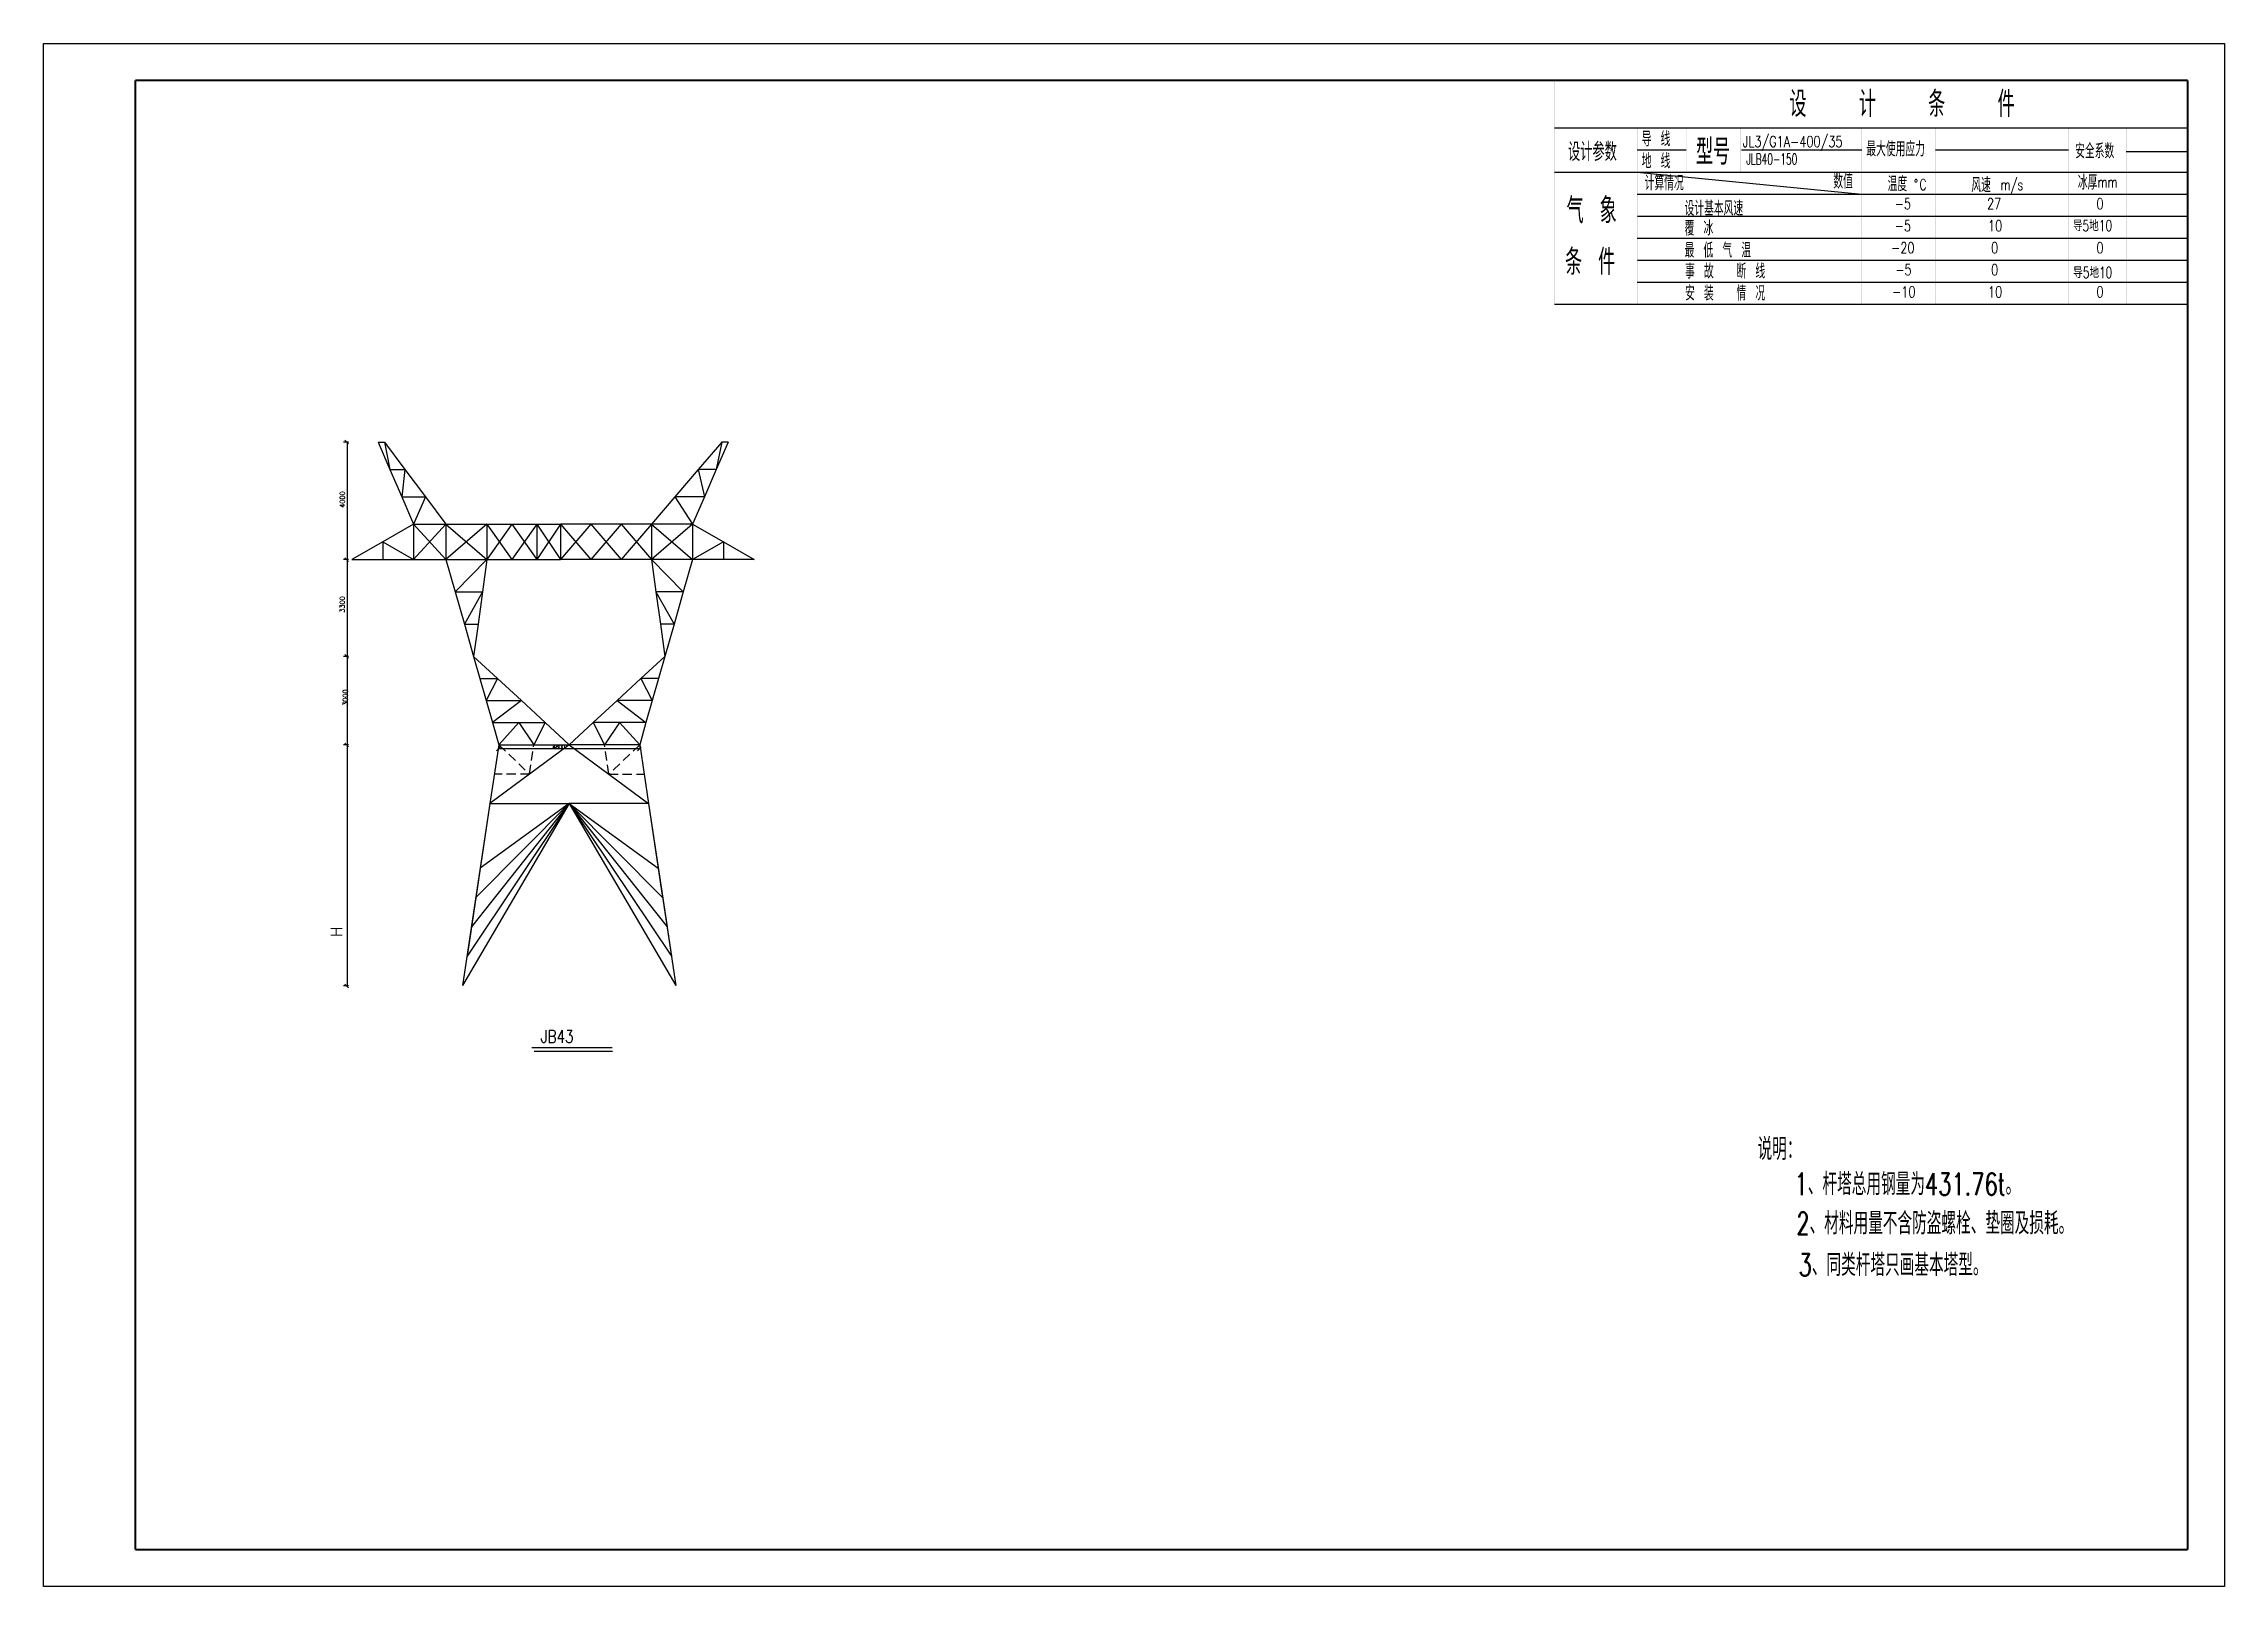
# Model space of a CAD drawing. Header units: millimetres. Extents: x -25344 to 5907, y -19679 to 18215.
# Drawn here: x 5313 to 5907, y 901 to 1321 of the extents above; entities that cross this region are included whole.
import ezdxf

# ---------------------------------------------------------------- set-up
doc = ezdxf.new("R2010")
doc.units = ezdxf.units.MM
doc.linetypes.add('DASHED2', pattern=[7.5, 2.5, -1.25, 2.5, -1.25])
for name, color, linetype, lineweight in [('受力材原始杆件', 1, 'Continuous', 25), ('受力材杆件', 7, 'Continuous', 25), ('辅助材原始杆件', 163, 'DASHED2', 25)]:
    doc.layers.add(name, color=color, linetype=linetype, lineweight=lineweight)
doc.layers.add('基本图元层', color=7, linetype='Continuous')
doc.layers.add('标注', color=7, linetype='Continuous')
doc.styles.add('DIMHT', font='simplex.shx', dxfattribs={"width": 0.8, "bigfont": 'hzdx.shx'})
doc.styles.add('HZFS', font='txt.shx', dxfattribs={"width": 0.7, "bigfont": 'acc.shx'})
doc.styles.get("Standard").update_dxf_attribs({"font": 'txt', "bigfont": 'gbcbig.shx'})
doc.styles.add('TBWZ', font='txt.shx', dxfattribs={"width": 0.7, "bigfont": 'hztxt.shx'})

msp = doc.modelspace()

# ---------------------------------------------------------------- texts
at = {"color": 0, "lineweight": 25}
for s, height, style, width, p in [('设   计   条   件', 7, 'HZFS', 0.7, (5788.35, 1301.13)), ('导 线', 4, 'HZFS', 0.7, (5748.11, 1293.13)), ('型号', 7, 'HZFS', 0.7, (5762.9, 1288.13)), ('JL3/G1A-400/35', 3, 'DIMHT', 0.75, (5775.62, 1292.91)), ('设计参数', 5, 'HZFS', 0.7, (5728.04, 1289.13)), ('地 线', 4, 'HZFS', 0.7, (5748.11, 1287.13)), ('JLB40-150', 3, 'HZFS', 0.6, (5776.61, 1288.13)), ('最大使用应力', 4, 'HZFS', 0.7, (5809.29, 1290.39)), ('安全系数', 4, 'HZFS', 0.7, (5866.18, 1289.84)), ('计算情况', 4, 'HZFS', 0.7, (5748.92, 1281.13)), ('数值', 4, 'HZFS', 0.7, (5800.31, 1281.62)), ('温度', 4, 'HZFS', 0.7, (5815.09, 1280.89)), ('%%D', 3, 'HZFS', 0.7, (5822.28, 1281.19)), ('C', 3, 'HZFS', 0.7, (5823.77, 1281.19)), ('风速', 4, 'HZFS', 0.7, (5837.89, 1280.59)), ('m/s', 3, 'HZFS', 0.7, (5845.83, 1281.19)), ('冰厚', 4, 'HZFS', 0.7, (5866.91, 1281.31)), ('mm', 3, 'HZFS', 0.7, (5872.28, 1281.91)), ('气 象', 7, 'HZFS', 0.7, (5727.63, 1272.13)), ('设计基本风速', 4, 'HZFS', 0.7, (5759.79, 1274.23)), ('-5', 3, 'DIMHT', 0.75, (5817.03, 1276)), ('27', 3, 'DIMHT', 0.75, (5842.17, 1276)), ('0', 3, 'DIMHT', 0.75, (5871.97, 1276)), ('覆 冰', 4, 'HZFS', 0.7, (5759.79, 1268.83)), ('-5', 3, 'DIMHT', 0.75, (5817.03, 1270)), ('10', 3, 'DIMHT', 0.75, (5842.45, 1270)), ('导5地10', 3, 'HZFS', 0.7, (5865.57, 1270.03)), ('条 件', 7, 'HZFS', 0.7, (5727.23, 1258.13)), ('最 低 气 温', 4, 'HZFS', 0.7, (5759.79, 1262.83)), ('-20', 3, 'DIMHT', 0.75, (5816.04, 1264)), ('0', 3, 'DIMHT', 0.75, (5843.29, 1264)), ('0', 3, 'DIMHT', 0.75, (5871.97, 1264)), ('事 故', 4, 'HZFS', 0.7, (5759.92, 1257.13)), ('断 线', 4, 'HZFS', 0.7, (5773.92, 1257.13)), ('-5', 3, 'DIMHT', 0.75, (5817.2, 1258.03)), ('0', 3, 'DIMHT', 0.75, (5843.29, 1258)), ('导5地10', 3, 'HZFS', 0.7, (5865.64, 1257.27)), ('安 装 ', 4, 'HZFS', 0.7, (5759.92, 1251.13)), ('情 况', 4, 'HZFS', 0.7, (5773.92, 1251.13)), ('-10', 3, 'DIMHT', 0.75, (5816.33, 1252)), ('10', 3, 'DIMHT', 0.75, (5842.45, 1252)), ('0', 3, 'DIMHT', 0.75, (5871.97, 1252))]:
    msp.add_text(s, height=height, dxfattribs=dict(at, style=style, width=width)).set_placement(p)
at = {"color": 0, "style": 'DIMHT', "width": 0.7}
for s, p in [('说明：', (5779.66, 1017.14)), ('1、杆塔总用钢量为431.76t。', (5789.75, 1007.58)), ('2、材料用量不含防盗螺栓、垫圈及损耗。', (5790.24, 996.91)), ('3、同类杆塔只画基本塔型。', (5790.85, 985.59))]:
    msp.add_text(s, height=6, dxfattribs=at).set_placement(p)
at = {"layer": '基本图元层', "color": 0, "lineweight": 25, "style": 'TBWZ', "width": 0.8}
msp.add_text('JB43', height=3.388, dxfattribs=at).set_placement((5448.23, 1049.09))
at = {"layer": '标注', "color": 0}
msp.add_text('H', height=3.03, rotation=90, dxfattribs=at).set_placement((5394.1, 1077.83))
at = {"layer": '标注', "color": 0, "char_height": 1.31, "attachment_point": 8, "rotation": 90}
for s, insert in [('4000', (5394.85, 1196.96)), ('3300', (5394.81, 1168.4)), ('3000', (5395.67, 1143.01))]:
    msp.add_mtext(s, dxfattribs=dict(at, insert=insert))
at = {"layer": '标注', "color": 0, "insert": (5453.11, 1129.15), "char_height": 1.016, "attachment_point": 8}
msp.add_mtext('4800', dxfattribs=at)

# ---------------------------------------------------------------- linework, layer by layer
at = {"color": 0}
for p, q in [((5312.82, 901.08), (5312.82, 1321.08)), ((5312.82, 1321.08), (5906.82, 1321.08)), ((5906.82, 1321.08), (5906.82, 901.08)), ((5896.82, 1250.13), (5896.82, 1311.08)), ((5906.82, 901.08), (5312.82, 901.08))]:
    msp.add_line(p, q, dxfattribs=at)
at = {"color": 0, "lineweight": 25}
for p, q in [((5724.35, 1298.13), (5896.82, 1298.13)), ((5746.92, 1292.13), (5760.23, 1292.13)), ((5775.3, 1292.13), (5808.11, 1292.13)), ((5828.16, 1292.13), (5864.4, 1292.13)), ((5880.09, 1291.7), (5896.82, 1291.7)), ((5724.35, 1286.13), (5896.82, 1286.13)), ((5746.92, 1286.13), (5808.11, 1280.13)), ((5746.92, 1280.13), (5896.82, 1280.13)), ((5746.94, 1274.13), (5896.82, 1274.13)), ((5746.86, 1268.13), (5896.82, 1268.13)), ((5746.95, 1262.13), (5896.82, 1262.13)), ((5746.92, 1256.13), (5896.82, 1256.13)), ((5724.35, 1250.13), (5896.82, 1250.13)), ((5765.62, 1250.13), (5896.82, 1250.13))]:
    msp.add_line(p, q, dxfattribs=at)
at = {"color": 0, "linetype": 'ByBlock'}
for p, q in [((5394.89, 1213.14), (5395.89, 1212.14)), ((5394.89, 1181.12), (5395.89, 1180.12)), ((5394.89, 1154.78), (5395.89, 1153.78)), ((5394.89, 1130.67), (5395.89, 1129.67)), ((5436.16, 1128.57), (5437.16, 1129.57)), ((5474.55, 1128.51), (5475.55, 1129.51)), ((5394.89, 1065), (5395.89, 1064))]:
    msp.add_line(p, q, dxfattribs=at)
at = {"color": 0, "const_width": 0.6}
for points in [[(5337.82, 911.08), (5337.82, 1311.08)], [(5337.82, 1311.08), (5896.82, 1311.08)], [(5896.82, 1311.08), (5896.82, 911.08)], [(5896.82, 911.08), (5337.82, 911.08)]]:
    msp.add_lwpolyline(points, dxfattribs=at)
at = {"color": 0, "lineweight": 25}
for points in [[(5724.35, 1250.13), (5724.5, 1250.13), (5724.35, 1311.08), (5724.46, 1311.08)], [(5746.86, 1250.13), (5747.01, 1250.13), (5746.86, 1298.13), (5747.01, 1298.13)], [(5760.23, 1286.13), (5760.38, 1286.13), (5760.23, 1298.13), (5760.38, 1298.13)], [(5775.02, 1286.13), (5775.17, 1286.13), (5775.02, 1298.13), (5775.17, 1298.13)], [(5807.96, 1250.13), (5808.11, 1250.13), (5807.96, 1298.13), (5808.11, 1298.13)], [(5828.01, 1250.13), (5828.16, 1250.13), (5828.01, 1298.13), (5828.16, 1298.13)], [(5864.25, 1250.13), (5864.4, 1250.13), (5864.25, 1298.13), (5864.4, 1298.13)], [(5880.02, 1250.13), (5880.17, 1250.13), (5880.02, 1298.13), (5880.17, 1298.13)]]:
    msp.add_trace(points, dxfattribs=at)
at = {"layer": '受力材原始杆件', "color": 0}
for p, q in [((5403.92, 1212.62), (5405.65, 1212.62)), ((5403.92, 1212.62), (5407.14, 1205.15)), ((5405.65, 1212.62), (5407.14, 1205.15)), ((5405.65, 1212.62), (5411.23, 1205.15)), ((5497.52, 1212.62), (5491.14, 1205.15)), ((5499.25, 1212.62), (5496.03, 1205.15)), ((5497.52, 1212.62), (5496.03, 1205.15)), ((5499.25, 1212.62), (5497.52, 1212.62)), ((5407.14, 1205.15), (5411.23, 1205.15)), ((5407.14, 1205.15), (5410.37, 1197.68)), ((5411.23, 1205.15), (5410.37, 1197.68)), ((5411.23, 1205.15), (5416.81, 1197.68)), ((5491.14, 1205.15), (5484.77, 1197.68)), ((5496.03, 1205.15), (5491.14, 1205.15)), ((5491.14, 1205.15), (5492.81, 1197.68)), ((5496.03, 1205.15), (5492.81, 1197.68)), ((5410.37, 1197.68), (5416.81, 1197.68)), ((5410.37, 1197.68), (5413.59, 1190.22)), ((5416.81, 1197.68), (5413.59, 1190.22)), ((5416.81, 1197.68), (5422.39, 1190.22)), ((5484.77, 1197.68), (5478.39, 1190.22)), ((5492.81, 1197.68), (5484.77, 1197.68)), ((5484.77, 1197.68), (5489.59, 1190.22)), ((5492.81, 1197.68), (5489.59, 1190.22)), ((5413.59, 1190.22), (5405.19, 1185.42)), ((5413.59, 1190.22), (5422.39, 1190.22)), ((5413.59, 1190.22), (5413.59, 1180.62)), ((5422.39, 1190.22), (5413.59, 1180.62)), ((5413.59, 1190.22), (5422.39, 1180.62)), ((5433.59, 1190.22), (5440.39, 1190.22)), ((5440.39, 1190.22), (5433.59, 1180.62)), ((5433.59, 1190.22), (5440.39, 1180.62)), ((5440.39, 1190.22), (5447.19, 1190.22)), ((5447.19, 1190.22), (5440.39, 1180.62)), ((5440.39, 1190.22), (5447.19, 1180.62)), ((5447.19, 1190.22), (5453.59, 1190.22)), ((5447.19, 1190.22), (5447.19, 1180.62)), ((5453.59, 1190.22), (5447.19, 1180.62)), ((5447.19, 1190.22), (5453.59, 1180.62)), ((5461.85, 1190.22), (5453.59, 1190.22)), ((5453.59, 1190.22), (5461.85, 1180.62)), ((5461.85, 1190.22), (5453.59, 1180.62)), ((5453.59, 1190.22), (5453.59, 1180.62)), ((5470.12, 1190.22), (5461.85, 1190.22)), ((5461.85, 1190.22), (5470.12, 1180.62)), ((5470.12, 1190.22), (5461.85, 1180.62)), ((5478.39, 1190.22), (5470.12, 1190.22)), ((5470.12, 1190.22), (5478.39, 1180.62)), ((5478.39, 1190.22), (5470.12, 1180.62)), ((5489.59, 1190.22), (5478.39, 1190.22)), ((5478.39, 1190.22), (5489.59, 1180.62)), ((5489.59, 1190.22), (5478.39, 1180.62)), ((5478.39, 1190.22), (5478.39, 1180.62)), ((5489.59, 1190.22), (5497.99, 1185.42)), ((5489.59, 1190.22), (5489.59, 1180.62)), ((5405.19, 1185.42), (5396.79, 1180.62)), ((5405.19, 1185.42), (5405.19, 1180.62)), ((5405.19, 1185.42), (5413.59, 1180.62)), ((5497.99, 1185.42), (5489.59, 1180.62)), ((5497.99, 1185.42), (5506.39, 1180.62)), ((5497.99, 1185.42), (5497.99, 1180.62)), ((5396.79, 1180.62), (5405.19, 1180.62)), ((5405.19, 1180.62), (5413.59, 1180.62)), ((5413.59, 1180.62), (5422.39, 1180.62)), ((5433.59, 1180.62), (5440.39, 1180.62)), ((5440.39, 1180.62), (5447.19, 1180.62)), ((5447.19, 1180.62), (5453.59, 1180.62)), ((5461.85, 1180.62), (5453.59, 1180.62)), ((5470.12, 1180.62), (5461.85, 1180.62)), ((5478.39, 1180.62), (5470.12, 1180.62)), ((5489.59, 1180.62), (5478.39, 1180.62)), ((5478.39, 1180.62), (5487.07, 1171.82)), ((5478.39, 1180.62), (5479.61, 1171.82)), ((5489.59, 1180.62), (5487.07, 1171.82)), ((5497.99, 1180.62), (5489.59, 1180.62)), ((5506.39, 1180.62), (5497.99, 1180.62)), ((5487.07, 1171.82), (5479.61, 1171.82)), ((5479.61, 1171.82), (5484.56, 1163.02)), ((5479.61, 1171.82), (5480.82, 1163.02)), ((5487.07, 1171.82), (5484.56, 1163.02)), ((5484.56, 1163.02), (5480.82, 1163.02)), ((5480.82, 1163.02), (5482.04, 1154.22)), ((5484.56, 1163.02), (5482.04, 1154.22)), ((5482.04, 1154.22), (5475.53, 1148.22)), ((5482.04, 1154.22), (5480.33, 1148.22)), ((5475.53, 1148.22), (5469.01, 1142.22)), ((5480.33, 1148.22), (5475.53, 1148.22)), ((5475.53, 1148.22), (5478.61, 1142.22)), ((5480.33, 1148.22), (5478.61, 1142.22)), ((5469.01, 1142.22), (5462.5, 1136.22)), ((5478.61, 1142.22), (5469.01, 1142.22)), ((5469.01, 1142.22), (5476.9, 1136.22)), ((5478.61, 1142.22), (5476.9, 1136.22)), ((5462.5, 1136.22), (5455.99, 1130.22)), ((5469.7, 1136.22), (5462.5, 1136.22)), ((5462.5, 1136.22), (5465.59, 1130.22)), ((5469.7, 1136.22), (5465.59, 1130.22)), ((5476.9, 1136.22), (5469.7, 1136.22)), ((5469.7, 1136.22), (5475.19, 1130.22)), ((5476.9, 1136.22), (5475.19, 1130.22)), ((5465.59, 1130.22), (5455.99, 1130.22)), ((5455.99, 1130.22), (5477.59, 1114.22)), ((5475.19, 1130.22), (5465.59, 1130.22)), ((5475.19, 1130.22), (5477.59, 1114.22)), ((5477.59, 1114.22), (5455.99, 1114.22)), ((5455.99, 1114.22), (5480.23, 1096.62)), ((5455.99, 1114.22), (5481.43, 1088.62)), ((5455.99, 1114.22), (5482.63, 1080.62)), ((5455.99, 1114.22), (5483.83, 1072.62)), ((5455.99, 1114.22), (5485.03, 1064.62)), ((5477.59, 1114.22), (5480.23, 1096.62)), ((5477.59, 1114.22), (5481.43, 1088.62)), ((5477.59, 1114.22), (5482.63, 1080.62)), ((5477.59, 1114.22), (5483.83, 1072.62)), ((5477.59, 1114.22), (5485.03, 1064.62))]:
    msp.add_line(p, q, dxfattribs=at)
at = {"layer": '受力材杆件', "color": 0}
for p, q in [((5422.39, 1190.22), (5433.59, 1190.22)), ((5422.39, 1190.22), (5422.39, 1180.62)), ((5433.59, 1190.22), (5422.39, 1180.62)), ((5422.39, 1190.22), (5433.59, 1180.62)), ((5433.59, 1190.22), (5433.59, 1180.62)), ((5422.39, 1180.62), (5433.59, 1180.62)), ((5422.39, 1180.62), (5424.9, 1171.82)), ((5433.59, 1180.62), (5424.9, 1171.82)), ((5433.59, 1180.62), (5432.37, 1171.82)), ((5424.9, 1171.82), (5432.37, 1171.82)), ((5424.9, 1171.82), (5427.42, 1163.02)), ((5432.37, 1171.82), (5427.42, 1163.02)), ((5432.37, 1171.82), (5431.15, 1163.02)), ((5427.42, 1163.02), (5431.15, 1163.02)), ((5427.42, 1163.02), (5429.93, 1154.22)), ((5431.15, 1163.02), (5429.93, 1154.22)), ((5429.93, 1154.22), (5431.64, 1148.22)), ((5429.93, 1154.22), (5436.44, 1148.22)), ((5431.64, 1148.22), (5436.44, 1148.22)), ((5431.64, 1148.22), (5433.36, 1142.22)), ((5436.44, 1148.22), (5433.36, 1142.22)), ((5436.44, 1148.22), (5442.96, 1142.22)), ((5433.36, 1142.22), (5442.96, 1142.22)), ((5433.36, 1142.22), (5435.07, 1136.22)), ((5442.96, 1142.22), (5435.07, 1136.22)), ((5442.96, 1142.22), (5449.47, 1136.22)), ((5435.07, 1136.22), (5442.27, 1136.22)), ((5435.07, 1136.22), (5436.79, 1130.22)), ((5442.27, 1136.22), (5436.79, 1130.22)), ((5442.27, 1136.22), (5449.47, 1136.22)), ((5442.27, 1136.22), (5446.39, 1130.22)), ((5449.47, 1136.22), (5446.39, 1130.22)), ((5449.47, 1136.22), (5455.99, 1130.22)), ((5436.79, 1130.22), (5434.39, 1114.22)), ((5455.99, 1130.22), (5434.39, 1114.22)), ((5436.79, 1130.22), (5446.39, 1130.22)), ((5446.39, 1130.22), (5455.99, 1130.22)), ((5434.39, 1114.22), (5426.95, 1064.62)), ((5455.99, 1114.22), (5426.95, 1064.62)), ((5434.39, 1114.22), (5428.15, 1072.62)), ((5455.99, 1114.22), (5428.15, 1072.62)), ((5434.39, 1114.22), (5429.35, 1080.62)), ((5455.99, 1114.22), (5429.35, 1080.62)), ((5434.39, 1114.22), (5430.55, 1088.62)), ((5455.99, 1114.22), (5430.55, 1088.62)), ((5434.39, 1114.22), (5431.75, 1096.62)), ((5455.99, 1114.22), (5431.75, 1096.62)), ((5434.39, 1114.22), (5455.99, 1114.22))]:
    msp.add_line(p, q, dxfattribs=at)
at = {"layer": '基本图元层', "color": 0}
for p, q in [((5395.47, 1212.62), (5395.47, 1064.56)), ((5436.79, 1129.15), (5475.19, 1129.15))]:
    msp.add_line(p, q, dxfattribs=at)
at = {"layer": '基本图元层', "color": 0, "lineweight": 25}
for p, q in [((5445.82, 1047.78), (5467.69, 1047.78)), ((5446.47, 1046.79), (5467.75, 1046.79))]:
    msp.add_line(p, q, dxfattribs=at)
at = {"layer": '标注', "color": 0}
for p, q in [((5395.88, 1212.62), (5394.47, 1212.62)), ((5395.88, 1212.62), (5395.47, 1212.62)), ((5395.88, 1180.62), (5394.47, 1180.62)), ((5395.88, 1180.62), (5394.47, 1180.62)), ((5395.88, 1180.62), (5395.47, 1180.62)), ((5395.88, 1180.62), (5395.47, 1180.62)), ((5395.88, 1154.22), (5394.47, 1154.22)), ((5395.88, 1154.22), (5394.47, 1154.22)), ((5395.88, 1154.22), (5395.47, 1154.22)), ((5395.88, 1154.22), (5395.47, 1154.22)), ((5395.88, 1130.22), (5394.47, 1130.22)), ((5395.88, 1130.22), (5395.47, 1130.22)), ((5436.79, 1130.06), (5436.79, 1129.15)), ((5475.19, 1130.06), (5475.19, 1129.15)), ((5395.88, 1064.56), (5394.47, 1064.56))]:
    msp.add_line(p, q, dxfattribs=at)
at = {"layer": '辅助材原始杆件', "color": 0}
for p, q in [((5436.79, 1130.22), (5445.19, 1122.22)), ((5445.19, 1122.22), (5446.39, 1130.22)), ((5466.79, 1122.22), (5465.59, 1130.22)), ((5475.19, 1130.22), (5466.79, 1122.22)), ((5445.19, 1122.22), (5435.59, 1122.22)), ((5466.79, 1122.22), (5476.39, 1122.22))]:
    msp.add_line(p, q, dxfattribs=at)

msp.set_redraw_order([(e.dxf.handle, doc.entitydb.next_handle()) for e in msp.query("TEXT MTEXT ATTDEF DIMENSION ARC_DIMENSION")])  # texts and dimensions are drawn at this point

doc.saveas('drawing.dxf')
